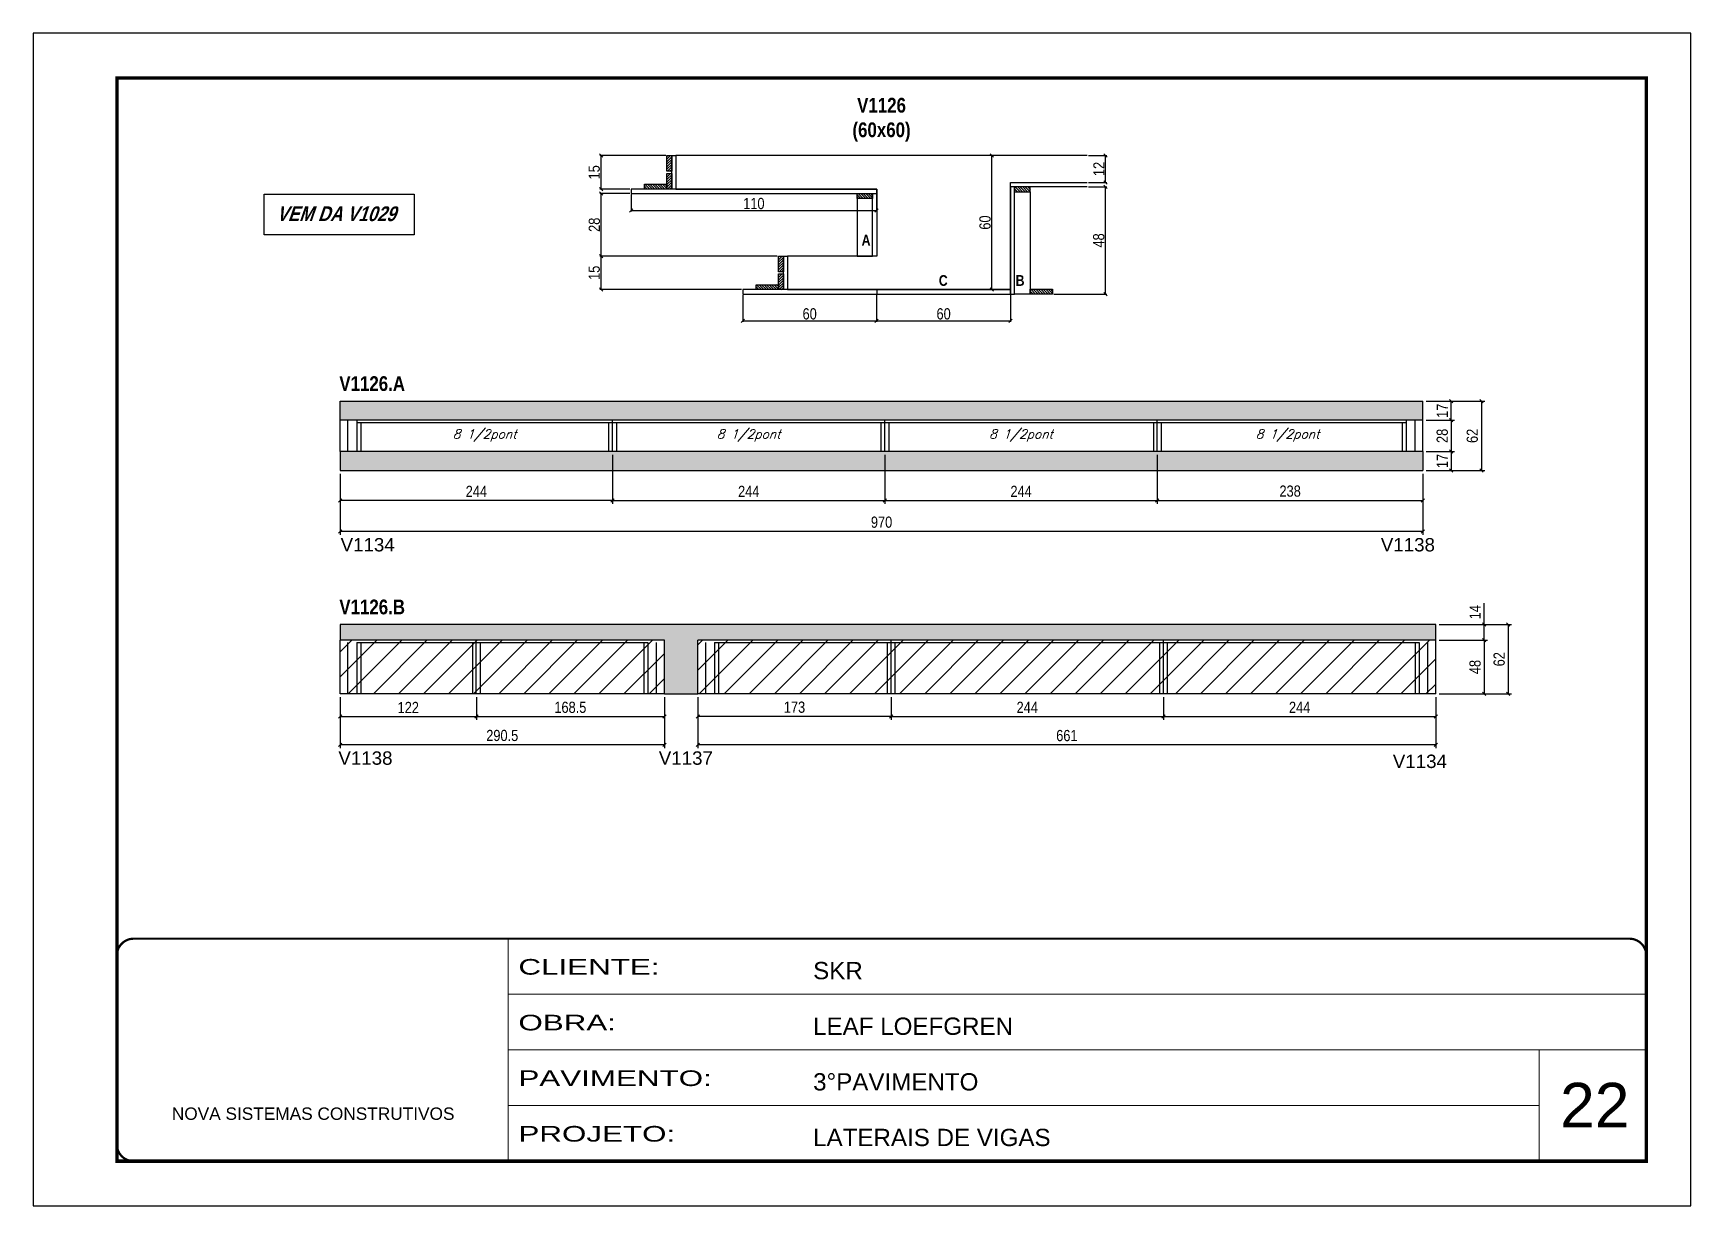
# Model space of a CAD drawing. Extents: x 3309 to 9563, y -2522 to 14608.
# Drawn here: x 4908 to 6393, y 7815 to 8865 of the extents above; entities that cross this region are included whole.
import ezdxf

# ---------------------------------------------------------------- set-up
doc = ezdxf.new("R2010")
doc.units = 0
doc.linetypes.add('CONTINUO', pattern=[0])
doc.linetypes.add('DASHED', pattern=[0.75, 0.5, -0.25])
for name, color, linetype in [('5', 5, 'Continuous'), ('COTA', 241, 'Continuous'), ('detalhes', 4, 'Continuous'), ('NOMENCLATURA', 7, 'Continuous'), ('Painéis', 200, 'Continuous'), ('SARR_2.2x10', 60, 'Continuous'), ('SARR_2.2x7', 40, 'Continuous'), ('SARR_3.5x7', 81, 'Continuous'), ('texto', 7, 'Continuous')]:
    doc.layers.add(name, color=color, linetype=linetype)
for name, color, linetype, lineweight in [('CARIMBO', 255, 'Continuous', 9), ('CONCRETO', 251, 'Continuous', 25), ('Folhas', 255, 'Continuous', 9), ('Hachura', 251, 'Continuous', 9), ('SARRAFO DE PRESSAO', 251, 'DASHED', 9)]:
    doc.layers.add(name, color=color, linetype=linetype, lineweight=lineweight)
doc.layers.add('Laje_Perimetro', color=7, linetype='Continuous', plot=False)
doc.styles.add('ARIAL', font='arial.ttf')
doc.styles.add('COTA TECNICA', font='techl___.ttf', dxfattribs={"height": 10})
doc.styles.add('COTA TECNICA 2X', font='techl___.ttf', dxfattribs={"height": 10})
doc.styles.add('Romans', font='romans.shx')
doc.styles.get("Standard").update_dxf_attribs({"font": 'arial.ttf'})
doc.styles.add('TECNICA', font='techb___.ttf', dxfattribs={"height": 10})
doc.styles.add('Tecnologia', font='')
doc.styles.get('Tecnologia').set_extended_font_data('Forgotten Futurist')
doc.dimstyles.new('PAINEL', dxfattribs={"dimtxt": 10, "dimasz": 3, "dimexe": 3, "dimexo": 3, "dimgap": 3, "dimtad": 1, "dimdec": 1, "dimzin": 12, "dimdsep": 46, "dimtxsty": 'COTA TECNICA', "dimblk1": 'OBLIQUE', "dimblk2": 'OBLIQUE', "dimsah": 1, "dimcen": 0.9, "dimclrd": 4, "dimclre": 4, "dimclrt": 240, "dimadec": 1, "dimazin": 3, "dimtfac": 1, "dimtdec": 1, "dimtmove": 0, "dimatfit": 3, "dimfxl": 1, "dimtolj": 1, "dimtzin": 12, "dimarcsym": 0})
doc.dimstyles.new('SECAO', dxfattribs={"dimscale": 0.333333, "dimtxt": 5, "dimasz": 9, "dimexe": 3, "dimexo": 3, "dimgap": 3, "dimtad": 1, "dimdec": 1, "dimlfac": 0.5, "dimzin": 12, "dimdsep": 46, "dimtxsty": 'COTA TECNICA 2X', "dimblk1": 'OBLIQUE', "dimblk2": 'OBLIQUE', "dimsah": 1, "dimcen": 0.9, "dimclrd": 4, "dimclre": 4, "dimclrt": 240, "dimadec": 1, "dimazin": 3, "dimtfac": 1, "dimtdec": 1, "dimtmove": 0, "dimatfit": 3, "dimfxl": 1, "dimtolj": 1, "dimtzin": 12, "dimarcsym": 0})
pattern_1 = [(50, (-1743.873, -4740.583), (5.4655401, -0.4781726), [0.5715, -6.2865]), (355, (-1743.873, -4740.583), (-1.0573026, 5.7317054), [0.4572, -5.0292175]), (100.451445, (-1743.4174, -4740.623), (4.4082374, 5.2535326), [0.4857003, -5.3427073]), (46.1842, (-1743.873, -4739.059), (8.1323712, -1.2612698), [0.85725, -9.42975]), (96.63556, (-1743.195, -4739.164), (7.122124, 7.4227837), [0.7285507, -8.0140682]), (351.18415, (-1743.873, -4739.059), (7.122124, 7.4227837), [0.685799, -7.543792]), (21, (-1743.111, -4739.44), (4.5484317, -3.067956), [0.5715, -6.2865]), (326, (-1743.111, -4739.44), (1.8540609, 5.525639), [0.4572, -5.0292]), (71.451445, (-1742.732, -4739.696), (6.4024926, 2.457683), [0.4857003, -5.3426981]), (37.5, (-1743.8729, -4740.5832), (0.0926581, 2.53665117), [0, -4.96824, 0, -5.1054, 0, -5.04825]), (7.5, (-1743.873, -4740.5832), (2.00458988, 3.00541724), [0, -2.91084, 0, -4.85394, 0, -1.92405]), (327.5, (-1745.5721, -4740.5832), (4.06771786, -0.17186232), [0, -1.905, 0, -5.9436, 0, -7.8867]), (317.5, (-1746.334, -4740.5832), (4.44387544, 0.7627947), [0, -2.4765, 0, -3.94716, 0, -5.6007])]

msp = doc.modelspace()

# ---------------------------------------------------------------- texts
at = {"layer": '5', "linetype": 'Continuous'}
for s, rotation, p in [('V1134', 0.00004, (5183.32, 8400.92, 0)), ('V1138', 0.00004, (6115.17, 8400.92, 0)), ('V1138', 359.99996, (5181.31, 8209.92, 0)), ('V1137', 359.99996, (5468.34, 8209.92, 0)), ('V1134', 359.99996, (6125.9, 8207, 0))]:
    msp.add_text(s, height=12, rotation=rotation, dxfattribs=at).set_placement(p)
at = {"layer": 'CARIMBO', "style": 'ARIAL'}
msp.add_text('22', height=40, dxfattribs=at).set_placement((6275.73, 7885.13))
at = {"layer": 'detalhes', "style": 'TECNICA'}
for s, p in [('A', (5650.05, 8674.85)), ('C', (5719.17, 8638.73)), ('B', (5788.02, 8638.73))]:
    msp.add_text(s, height=9.6, dxfattribs=at).set_placement(p)
at = {"layer": 'NOMENCLATURA', "style": 'TECNICA'}
for s, p in [('V1126.A', (5182.15, 8544.61, 0)), ('V1126.B', (5182.15, 8344.61, 0))]:
    msp.add_text(s, height=13.2, dxfattribs=at).set_placement(p)
at = {"layer": 'NOMENCLATURA', "insert": (5667.87, 8807.07), "char_height": 13.2, "attachment_point": 2, "style": 'TECNICA'}
msp.add_mtext_dynamic_manual_height_columns('V1126\\P(60x60)', width=300.2766, gutter_width=1, heights=[0], dxfattribs=at)
at = {"layer": 'NOMENCLATURA', "insert": (5179.15, 8709.87), "char_height": 13.2, "width": 300.2766, "attachment_point": 2, "style": 'TECNICA'}
msp.add_mtext('{\\Q19;VEM DA V1029}', dxfattribs=at)
at = {"layer": 'texto', "color": 2, "char_height": 8, "attachment_point": 5, "style": 'Romans'}
for insert in [(5312.37, 8504.76, 0), (5548.87, 8504.76, 0), (5792.87, 8504.76, 0), (6031.62, 8504.76, 0)]:
    msp.add_mtext('{\\Q19;\\C256;8 1/2pont}', dxfattribs=dict(at, insert=insert))

# ---------------------------------------------------------------- blocks, each defined once
blk = doc.blocks.new('9999999999')
at = {"color": 30, "linetype": 'CONTINUO'}
for p, q in [((98564.6, 34230.2), (98564.6, 34429.4)), ((98564.6, 34379.6), (99584, 34379.6)), ((98564.6, 34329.8), (99488, 34329.8)), ((99584, 34329.8), (99488, 34329.8)), ((99488, 34329.8), (99488, 34230.2)), ((98564.6, 34280), (99488, 34280))]:
    blk.add_line(p, q, dxfattribs=at)
at = {"color": 30, "linetype": 'CONTINUO', "const_width": 2}
blk.add_lwpolyline([(99584, 34230.2), (99584, 34414.4, 0.414214), (99569, 34429.4), (98229, 34429.4, 0.414214), (98214, 34414.4), (98214, 34245.2, 0.414214), (98229, 34230.2), (99584, 34230.2)], format="xyb", dxfattribs=at)
at = {"layer": 'Folhas'}
blk.add_lwpolyline([(98139, 34190.2), (99624, 34190.2), (99624, 35240.2), (98139, 35240.2)], close=True, dxfattribs=at)
at = {"layer": 'Folhas', "color": 30, "const_width": 3}
blk.add_lwpolyline([(98214, 34230.2), (99584, 34230.2), (99584, 35200.2), (98214, 35200.2)], close=True, dxfattribs=at)
at = {"color": 7, "linetype": 'Continuous', "ltscale": 5, "style": 'ARIAL'}
for s, height, p in [('SKR', 15.48, (98837.7, 34393.1)), ('LEAF LOEFGREN', 15.483, (98837.7, 34343.3)), ('3°PAVIMENTO', 15.483, (98837.7, 34293.5)), ('NOVA SISTEMAS CONSTRUTIVOS', 11.059, (98263.2, 34267.2)), ('LATERAIS DE VIGAS', 15.483, (98837.7, 34243.7))]:
    blk.add_text(s, height=height, dxfattribs=at).set_placement(p)
at = {"layer": 'Folhas', "color": 7, "style": 'Tecnologia', "width": 1.5}
for s, p in [('CLIENTE:', (98573.7, 34397.2)), ('OBRA:', (98573.7, 34347.3)), ('PAVIMENTO:', (98573.7, 34297.5)), ('PROJETO:', (98573.7, 34247.7))]:
    blk.add_text(s, height=14, dxfattribs=at).set_placement(p)
blk = doc.blocks.new('_Oblique')
at = {"color": 0, "linetype": 'ByBlock', "lineweight": -2}
blk.add_line((-0.5, -0.5), (0.5, 0.5), dxfattribs=at)
blk = doc.blocks.new('*D723')
at = {"layer": 'COTA', "color": 4, "lineweight": -2, "transparency": 16777216}
for p, q in [((5782.5, 8755.4), (5765.7, 8755.4)), ((5766.7, 8635.4), (5766.7, 8755.4)), ((5782.5, 8635.4), (5765.7, 8635.4))]:
    blk.add_line(p, q, dxfattribs=at)
at = {"layer": 'Defpoints', "color": 0, "transparency": 16777216}
for p in [(5766.7, 8755.4), (5783.5, 8755.4), (5783.5, 8635.4)]:
    blk.add_point(p, dxfattribs=at)
at = {"layer": 'COTA', "color": 4, "lineweight": -2, "transparency": 16777216, "xscale": 3, "yscale": 3, "zscale": 3}
for p, rotation in [((5766.7, 8755.4), 90), ((5766.7, 8635.4), 270)]:
    blk.add_blockref('_Oblique', p, dxfattribs=dict(at, rotation=rotation))
at = {"layer": 'COTA', "color": 240, "transparency": 16777216, "insert": (5760.6, 8695.4), "char_height": 10, "attachment_point": 5, "rotation": 90, "style": 'COTA TECNICA 2X'}
blk.add_mtext('\\A1;60', dxfattribs=at)
blk = doc.blocks.new('*D724')
at = {"layer": 'COTA', "color": 4, "lineweight": -2, "transparency": 16777216}
for p, q in [((5543.5, 8630.4), (5543.5, 8606.4)), ((5663.5, 8630.4), (5663.5, 8606.4)), ((5543.5, 8607.4), (5663.5, 8607.4))]:
    blk.add_line(p, q, dxfattribs=at)
at = {"layer": 'Defpoints', "color": 0, "transparency": 16777216}
for p in [(5543.5, 8631.4), (5663.5, 8631.4), (5663.5, 8607.4)]:
    blk.add_point(p, dxfattribs=at)
at = {"layer": 'COTA', "color": 4, "lineweight": -2, "transparency": 16777216, "xscale": 3, "yscale": 3, "zscale": 3, "rotation": 180}
blk.add_blockref('_Oblique', (5543.5, 8607.4), dxfattribs=at)
at = {"layer": 'COTA', "color": 4, "lineweight": -2, "transparency": 16777216, "xscale": 3, "yscale": 3, "zscale": 3}
blk.add_blockref('_Oblique', (5663.5, 8607.4), dxfattribs=at)
at = {"layer": 'COTA', "color": 240, "transparency": 16777216, "insert": (5603.5, 8613.6), "char_height": 10, "attachment_point": 5, "style": 'COTA TECNICA 2X'}
blk.add_mtext('\\A1;60', dxfattribs=at)
blk = doc.blocks.new('*D725')
at = {"layer": 'COTA', "color": 4, "lineweight": -2, "transparency": 16777216}
for p, q in [((5663.5, 8630.4), (5663.5, 8606.4)), ((5783.5, 8630.4), (5783.5, 8606.4)), ((5663.5, 8607.4), (5783.5, 8607.4))]:
    blk.add_line(p, q, dxfattribs=at)
at = {"layer": 'Defpoints', "color": 0, "transparency": 16777216}
for p in [(5663.5, 8631.4), (5783.5, 8631.4), (5783.5, 8607.4)]:
    blk.add_point(p, dxfattribs=at)
at = {"layer": 'COTA', "color": 4, "lineweight": -2, "transparency": 16777216, "xscale": 3, "yscale": 3, "zscale": 3, "rotation": 180}
blk.add_blockref('_Oblique', (5663.5, 8607.4), dxfattribs=at)
at = {"layer": 'COTA', "color": 4, "lineweight": -2, "transparency": 16777216, "xscale": 3, "yscale": 3, "zscale": 3}
blk.add_blockref('_Oblique', (5783.5, 8607.4), dxfattribs=at)
at = {"layer": 'COTA', "color": 240, "transparency": 16777216, "insert": (5723.5, 8613.6), "char_height": 10, "attachment_point": 5, "style": 'COTA TECNICA 2X'}
blk.add_mtext('\\A1;60', dxfattribs=at)
blk = doc.blocks.new('*D726')
at = {"layer": 'COTA', "color": 4, "lineweight": -2, "transparency": 16777216}
for p, q in [((5574.5, 8665.4), (5415.6, 8665.4)), ((5416.6, 8635.4), (5416.6, 8665.4)), ((5542.5, 8635.4), (5415.6, 8635.4))]:
    blk.add_line(p, q, dxfattribs=at)
at = {"layer": 'Defpoints', "color": 0, "transparency": 16777216}
for p in [(5416.6, 8665.4), (5575.5, 8665.4), (5543.5, 8635.4)]:
    blk.add_point(p, dxfattribs=at)
at = {"layer": 'COTA', "color": 4, "lineweight": -2, "transparency": 16777216, "xscale": 3, "yscale": 3, "zscale": 3}
for p, rotation in [((5416.6, 8665.4), 90), ((5416.6, 8635.4), 270)]:
    blk.add_blockref('_Oblique', p, dxfattribs=dict(at, rotation=rotation))
at = {"layer": 'COTA', "color": 240, "transparency": 16777216, "insert": (5410.5, 8650.4), "char_height": 10, "attachment_point": 5, "rotation": 90, "style": 'COTA TECNICA 2X'}
blk.add_mtext('\\A1;15', dxfattribs=at)
blk = doc.blocks.new('*D727')
at = {"layer": 'COTA', "color": 4, "lineweight": -2, "transparency": 16777216}
for p, q in [((5442.5, 8721.4), (5415.6, 8721.4)), ((5416.6, 8665.4), (5416.6, 8721.4)), ((5574.5, 8665.4), (5415.6, 8665.4))]:
    blk.add_line(p, q, dxfattribs=at)
at = {"layer": 'Defpoints', "color": 0, "transparency": 16777216}
for p in [(5416.6, 8721.4), (5443.5, 8721.4), (5575.5, 8665.4)]:
    blk.add_point(p, dxfattribs=at)
at = {"layer": 'COTA', "color": 4, "lineweight": -2, "transparency": 16777216, "xscale": 3, "yscale": 3, "zscale": 3}
for p, rotation in [((5416.6, 8721.4), 90), ((5416.6, 8665.4), 270)]:
    blk.add_blockref('_Oblique', p, dxfattribs=dict(at, rotation=rotation))
at = {"layer": 'COTA', "color": 240, "transparency": 16777216, "insert": (5410.6, 8693.4), "char_height": 10, "attachment_point": 5, "rotation": 90, "style": 'COTA TECNICA 2X'}
blk.add_mtext('\\A1;28', dxfattribs=at)
blk = doc.blocks.new('*D728')
at = {"layer": 'COTA', "color": 4, "lineweight": -2, "transparency": 16777216}
for p, q in [((5474.5, 8755.4), (5415.6, 8755.4)), ((5416.6, 8725.4), (5416.6, 8755.4)), ((5442.5, 8725.4), (5415.6, 8725.4))]:
    blk.add_line(p, q, dxfattribs=at)
at = {"layer": 'Defpoints', "color": 0, "transparency": 16777216}
for p in [(5416.6, 8755.4), (5475.5, 8755.4), (5443.5, 8725.4)]:
    blk.add_point(p, dxfattribs=at)
at = {"layer": 'COTA', "color": 4, "lineweight": -2, "transparency": 16777216, "xscale": 3, "yscale": 3, "zscale": 3}
for p, rotation in [((5416.6, 8755.4), 90), ((5416.6, 8725.4), 270)]:
    blk.add_blockref('_Oblique', p, dxfattribs=dict(at, rotation=rotation))
at = {"layer": 'COTA', "color": 240, "transparency": 16777216, "insert": (5410.5, 8740.4), "char_height": 10, "attachment_point": 5, "rotation": 90, "style": 'COTA TECNICA 2X'}
blk.add_mtext('\\A1;15', dxfattribs=at)
blk = doc.blocks.new('*D729')
at = {"layer": 'COTA', "color": 4, "lineweight": -2, "transparency": 16777216}
for p, q in [((5853.2, 8727.4), (5869.6, 8727.4)), ((5868.6, 8631.4), (5868.6, 8727.4)), ((5822.1, 8631.4), (5869.6, 8631.4))]:
    blk.add_line(p, q, dxfattribs=at)
at = {"layer": 'Defpoints', "color": 0, "transparency": 16777216}
for p in [(5852.2, 8727.4), (5868.6, 8727.4), (5821.1, 8631.4)]:
    blk.add_point(p, dxfattribs=at)
at = {"layer": 'COTA', "color": 4, "lineweight": -2, "transparency": 16777216, "xscale": 3, "yscale": 3, "zscale": 3}
for p, rotation in [((5868.6, 8727.4), 90), ((5868.6, 8631.4), 270)]:
    blk.add_blockref('_Oblique', p, dxfattribs=dict(at, rotation=rotation))
at = {"layer": 'COTA', "color": 240, "transparency": 16777216, "insert": (5862.5, 8679.4), "char_height": 10, "attachment_point": 5, "rotation": 90, "style": 'COTA TECNICA 2X'}
blk.add_mtext('\\A1;48', dxfattribs=at)
blk = doc.blocks.new('*D730')
at = {"layer": 'COTA', "color": 4, "lineweight": -2, "transparency": 16777216}
for p, q in [((5853.2, 8755.4), (5869.6, 8755.4)), ((5868.6, 8731.4), (5868.6, 8755.4)), ((5853.2, 8731.4), (5869.6, 8731.4))]:
    blk.add_line(p, q, dxfattribs=at)
at = {"layer": 'Defpoints', "color": 0, "transparency": 16777216}
for p in [(5852.2, 8755.4), (5868.6, 8755.4), (5852.2, 8731.4)]:
    blk.add_point(p, dxfattribs=at)
at = {"layer": 'COTA', "color": 4, "lineweight": -2, "transparency": 16777216, "xscale": 3, "yscale": 3, "zscale": 3}
for p, rotation in [((5868.6, 8755.4), 90), ((5868.6, 8731.4), 270)]:
    blk.add_blockref('_Oblique', p, dxfattribs=dict(at, rotation=rotation))
at = {"layer": 'COTA', "color": 240, "transparency": 16777216, "insert": (5862.6, 8743.4), "char_height": 10, "attachment_point": 5, "rotation": 90, "style": 'COTA TECNICA 2X'}
blk.add_mtext('\\A1;12', dxfattribs=at)
blk = doc.blocks.new('*D731')
at = {"layer": 'COTA', "color": 4, "lineweight": -2, "transparency": 16777216}
for p, q in [((5443.5, 8720.4), (5443.5, 8705.3)), ((5663.5, 8720.4), (5663.5, 8705.3)), ((5443.5, 8706.3), (5663.5, 8706.3))]:
    blk.add_line(p, q, dxfattribs=at)
at = {"layer": 'Defpoints', "color": 0, "transparency": 16777216}
for p in [(5443.5, 8721.4), (5663.5, 8721.4), (5663.5, 8706.3)]:
    blk.add_point(p, dxfattribs=at)
at = {"layer": 'COTA', "color": 4, "lineweight": -2, "transparency": 16777216, "xscale": 3, "yscale": 3, "zscale": 3, "rotation": 180}
blk.add_blockref('_Oblique', (5443.5, 8706.3), dxfattribs=at)
at = {"layer": 'COTA', "color": 4, "lineweight": -2, "transparency": 16777216, "xscale": 3, "yscale": 3, "zscale": 3}
blk.add_blockref('_Oblique', (5663.5, 8706.3), dxfattribs=at)
at = {"layer": 'COTA', "color": 240, "transparency": 16777216, "insert": (5553.5, 8712.4), "char_height": 10, "attachment_point": 5, "style": 'COTA TECNICA 2X'}
blk.add_mtext('\\A1;110', dxfattribs=at)
blk = doc.blocks.new('*D732')
at = {"layer": 'COTA', "color": 4, "linetype": 'ByBlock', "lineweight": -2, "transparency": 16777216}
for p, q in [((5426.9, 8487.4), (5426.9, 8443.6)), ((5182.9, 8470.4), (5182.9, 8443.6)), ((5426.9, 8446.6), (5182.9, 8446.6))]:
    blk.add_line(p, q, dxfattribs=at)
at = {"layer": 'Defpoints', "color": 0, "linetype": 'ByBlock', "transparency": 16777216}
for p in [(5426.9, 8490.4), (5182.9, 8473.4), (5182.9, 8446.6)]:
    blk.add_point(p, dxfattribs=at)
at = {"layer": 'COTA', "color": 4, "linetype": 'ByBlock', "lineweight": -2, "transparency": 16777216, "xscale": 3, "yscale": 3, "zscale": 3, "rotation": 180}
blk.add_blockref('_Oblique', (5182.9, 8446.6), dxfattribs=at)
at = {"layer": 'COTA', "color": 4, "linetype": 'ByBlock', "lineweight": -2, "transparency": 16777216, "xscale": 3, "yscale": 3, "zscale": 3}
blk.add_blockref('_Oblique', (5426.9, 8446.6), dxfattribs=at)
at = {"layer": 'COTA', "color": 240, "linetype": 'ByBlock', "transparency": 16777216, "insert": (5304.9, 8454.7), "char_height": 10, "attachment_point": 5, "style": 'COTA TECNICA'}
blk.add_mtext('\\A1;244', dxfattribs=at)
blk = doc.blocks.new('*D735')
at = {"layer": 'COTA', "color": 4, "linetype": 'ByBlock', "lineweight": -2, "transparency": 16777216}
for p, q in [((5182.9, 8470.4), (5182.9, 8415.9)), ((6152.9, 8470.4), (6152.9, 8415.9)), ((6152.9, 8418.9), (5182.9, 8418.9))]:
    blk.add_line(p, q, dxfattribs=at)
at = {"layer": 'Defpoints', "color": 0, "linetype": 'ByBlock', "transparency": 16777216}
for p in [(5182.9, 8473.4), (6152.9, 8473.4), (5182.9, 8418.9)]:
    blk.add_point(p, dxfattribs=at)
at = {"layer": 'COTA', "color": 4, "linetype": 'ByBlock', "lineweight": -2, "transparency": 16777216, "xscale": 3, "yscale": 3, "zscale": 3, "rotation": 180}
blk.add_blockref('_Oblique', (5182.9, 8418.9), dxfattribs=at)
at = {"layer": 'COTA', "color": 4, "linetype": 'ByBlock', "lineweight": -2, "transparency": 16777216, "xscale": 3, "yscale": 3, "zscale": 3}
blk.add_blockref('_Oblique', (6152.9, 8418.9), dxfattribs=at)
at = {"layer": 'COTA', "color": 240, "linetype": 'ByBlock', "transparency": 16777216, "insert": (5667.9, 8427.1), "char_height": 10, "attachment_point": 5, "style": 'COTA TECNICA'}
blk.add_mtext('\\A1;970', dxfattribs=at)
blk = doc.blocks.new('*D733')
at = {"layer": 'COTA', "color": 4, "lineweight": -2, "transparency": 16777216}
for p, q in [((5426.9, 8487.4), (5426.9, 8443.6)), ((5670.9, 8487.4), (5670.9, 8443.6)), ((5426.9, 8446.6), (5670.9, 8446.6))]:
    blk.add_line(p, q, dxfattribs=at)
at = {"layer": 'Defpoints', "color": 0, "transparency": 16777216}
for p in [(5426.9, 8490.4, 0), (5670.9, 8490.4, 0), (5670.9, 8446.6)]:
    blk.add_point(p, dxfattribs=at)
at = {"layer": 'COTA', "color": 4, "lineweight": -2, "transparency": 16777216, "xscale": 3, "yscale": 3, "zscale": 3, "rotation": 180}
blk.add_blockref('_Oblique', (5426.9, 8446.6), dxfattribs=at)
at = {"layer": 'COTA', "color": 4, "lineweight": -2, "transparency": 16777216, "xscale": 3, "yscale": 3, "zscale": 3}
blk.add_blockref('_Oblique', (5670.9, 8446.6), dxfattribs=at)
at = {"layer": 'COTA', "color": 240, "transparency": 16777216, "insert": (5548.9, 8454.7), "char_height": 10, "attachment_point": 5, "style": 'COTA TECNICA'}
blk.add_mtext('\\A1;244', dxfattribs=at)
blk = doc.blocks.new('*D734')
at = {"layer": 'COTA', "color": 4, "lineweight": -2, "transparency": 16777216}
for p, q in [((6155.9, 8535.4), (6208.2, 8535.4)), ((6205.2, 8535.4), (6205.2, 8473.4)), ((6155.9, 8473.4), (6208.2, 8473.4))]:
    blk.add_line(p, q, dxfattribs=at)
at = {"layer": 'Defpoints', "color": 0, "transparency": 16777216}
for p in [(6152.9, 8535.4, 0), (6152.9, 8473.4, 0), (6205.2, 8473.4)]:
    blk.add_point(p, dxfattribs=at)
at = {"layer": 'COTA', "color": 4, "lineweight": -2, "transparency": 16777216, "xscale": 3, "yscale": 3, "zscale": 3}
for p, rotation in [((6205.2, 8535.4), 90), ((6205.2, 8473.4), 270)]:
    blk.add_blockref('_Oblique', p, dxfattribs=dict(at, rotation=rotation))
at = {"layer": 'COTA', "color": 240, "transparency": 16777216, "insert": (6197.1, 8504.4), "char_height": 10, "attachment_point": 5, "rotation": 90, "style": 'COTA TECNICA'}
blk.add_mtext('\\A1;62', dxfattribs=at)
blk = doc.blocks.new('*D736')
at = {"layer": 'COTA', "color": 4, "lineweight": -2, "transparency": 16777216}
for p, q in [((5670.9, 8487.4), (5670.9, 8443.6)), ((5914.9, 8487.4), (5914.9, 8443.6)), ((5670.9, 8446.6), (5914.9, 8446.6))]:
    blk.add_line(p, q, dxfattribs=at)
at = {"layer": 'Defpoints', "color": 0, "transparency": 16777216}
for p in [(5670.9, 8490.4, 0), (5914.9, 8490.4, 0), (5914.9, 8446.6)]:
    blk.add_point(p, dxfattribs=at)
at = {"layer": 'COTA', "color": 4, "lineweight": -2, "transparency": 16777216, "xscale": 3, "yscale": 3, "zscale": 3, "rotation": 180}
blk.add_blockref('_Oblique', (5670.9, 8446.6), dxfattribs=at)
at = {"layer": 'COTA', "color": 4, "lineweight": -2, "transparency": 16777216, "xscale": 3, "yscale": 3, "zscale": 3}
blk.add_blockref('_Oblique', (5914.9, 8446.6), dxfattribs=at)
at = {"layer": 'COTA', "color": 240, "transparency": 16777216, "insert": (5792.9, 8454.7), "char_height": 10, "attachment_point": 5, "style": 'COTA TECNICA'}
blk.add_mtext('\\A1;244', dxfattribs=at)
blk = doc.blocks.new('*D737')
at = {"layer": 'COTA', "color": 4, "lineweight": -2, "transparency": 16777216}
for p, q in [((6155.9, 8518.4), (6181.2, 8518.4)), ((6178.2, 8518.4), (6178.2, 8490.4)), ((6155.9, 8490.4), (6181.2, 8490.4))]:
    blk.add_line(p, q, dxfattribs=at)
at = {"layer": 'Defpoints', "color": 0, "transparency": 16777216}
for p in [(6152.9, 8518.4, 0), (6152.9, 8490.4, 0), (6178.2, 8490.4)]:
    blk.add_point(p, dxfattribs=at)
at = {"layer": 'COTA', "color": 4, "lineweight": -2, "transparency": 16777216, "xscale": 3, "yscale": 3, "zscale": 3}
for p, rotation in [((6178.2, 8518.4), 90), ((6178.2, 8490.4), 270)]:
    blk.add_blockref('_Oblique', p, dxfattribs=dict(at, rotation=rotation))
at = {"layer": 'COTA', "color": 240, "transparency": 16777216, "insert": (6170.2, 8504.4), "char_height": 10, "attachment_point": 5, "rotation": 90, "style": 'COTA TECNICA'}
blk.add_mtext('\\A1;28', dxfattribs=at)
blk = doc.blocks.new('*D738')
at = {"layer": 'COTA', "color": 4, "lineweight": -2, "transparency": 16777216}
for p, q in [((6155.9, 8535.4), (6181.2, 8535.4)), ((6178.2, 8518.4), (6178.2, 8535.4)), ((6155.9, 8518.4), (6181.2, 8518.4))]:
    blk.add_line(p, q, dxfattribs=at)
at = {"layer": 'Defpoints', "color": 0, "transparency": 16777216}
for p in [(6152.9, 8535.4, 0), (6178.2, 8535.4), (6152.9, 8518.4, 0)]:
    blk.add_point(p, dxfattribs=at)
at = {"layer": 'COTA', "color": 4, "lineweight": -2, "transparency": 16777216, "xscale": 3, "yscale": 3, "zscale": 3}
for p, rotation in [((6178.2, 8535.4), 90), ((6178.2, 8518.4), 270)]:
    blk.add_blockref('_Oblique', p, dxfattribs=dict(at, rotation=rotation))
at = {"layer": 'COTA', "color": 240, "transparency": 16777216, "insert": (6170.2, 8526.9), "char_height": 10, "attachment_point": 5, "rotation": 90, "style": 'COTA TECNICA'}
blk.add_mtext('\\A1;17', dxfattribs=at)
blk = doc.blocks.new('*D739')
at = {"layer": 'COTA', "color": 4, "lineweight": -2, "transparency": 16777216}
for p, q in [((5914.9, 8487.4), (5914.9, 8443.6)), ((6152.9, 8470.4), (6152.9, 8443.6)), ((5914.9, 8446.6), (6152.9, 8446.6))]:
    blk.add_line(p, q, dxfattribs=at)
at = {"layer": 'Defpoints', "color": 0, "transparency": 16777216}
for p in [(5914.9, 8490.4, 0), (6152.9, 8473.4, 0), (6152.9, 8446.6)]:
    blk.add_point(p, dxfattribs=at)
at = {"layer": 'COTA', "color": 4, "lineweight": -2, "transparency": 16777216, "xscale": 3, "yscale": 3, "zscale": 3, "rotation": 180}
blk.add_blockref('_Oblique', (5914.9, 8446.6), dxfattribs=at)
at = {"layer": 'COTA', "color": 4, "lineweight": -2, "transparency": 16777216, "xscale": 3, "yscale": 3, "zscale": 3}
blk.add_blockref('_Oblique', (6152.9, 8446.6), dxfattribs=at)
at = {"layer": 'COTA', "color": 240, "transparency": 16777216, "insert": (6033.9, 8454.9), "char_height": 10, "attachment_point": 5, "style": 'COTA TECNICA'}
blk.add_mtext('\\A1;238', dxfattribs=at)
blk = doc.blocks.new('*D740')
at = {"layer": 'COTA', "color": 4, "lineweight": -2, "transparency": 16777216}
for p, q in [((6155.9, 8490.4), (6181.2, 8490.4)), ((6178.2, 8490.4), (6178.2, 8473.4)), ((6155.9, 8473.4), (6181.2, 8473.4))]:
    blk.add_line(p, q, dxfattribs=at)
at = {"layer": 'Defpoints', "color": 0, "transparency": 16777216}
for p in [(6152.9, 8490.4, 0), (6152.9, 8473.4, 0), (6178.2, 8473.4)]:
    blk.add_point(p, dxfattribs=at)
at = {"layer": 'COTA', "color": 4, "lineweight": -2, "transparency": 16777216, "xscale": 3, "yscale": 3, "zscale": 3}
for p, rotation in [((6178.2, 8490.4), 90), ((6178.2, 8473.4), 270)]:
    blk.add_blockref('_Oblique', p, dxfattribs=dict(at, rotation=rotation))
at = {"layer": 'COTA', "color": 240, "transparency": 16777216, "insert": (6170.2, 8481.9), "char_height": 10, "attachment_point": 5, "rotation": 90, "style": 'COTA TECNICA'}
blk.add_mtext('\\A1;17', dxfattribs=at)
blk = doc.blocks.new('*D747')
at = {"layer": 'COTA', "color": 4, "linetype": 'ByBlock', "lineweight": -2, "transparency": 16777216}
for p, q in [((5182.9, 8270.4), (5182.9, 8224.9)), ((5473.4, 8270.4), (5473.4, 8224.9)), ((5473.4, 8227.9), (5182.9, 8227.9))]:
    blk.add_line(p, q, dxfattribs=at)
at = {"layer": 'Defpoints', "color": 0, "linetype": 'ByBlock', "transparency": 16777216}
for p in [(5182.9, 8273.4), (5473.4, 8273.4), (5182.9, 8227.9)]:
    blk.add_point(p, dxfattribs=at)
at = {"layer": 'COTA', "color": 4, "linetype": 'ByBlock', "lineweight": -2, "transparency": 16777216, "xscale": 3, "yscale": 3, "zscale": 3, "rotation": 180}
blk.add_blockref('_Oblique', (5182.9, 8227.9), dxfattribs=at)
at = {"layer": 'COTA', "color": 4, "linetype": 'ByBlock', "lineweight": -2, "transparency": 16777216, "xscale": 3, "yscale": 3, "zscale": 3}
blk.add_blockref('_Oblique', (5473.4, 8227.9), dxfattribs=at)
at = {"layer": 'COTA', "color": 240, "linetype": 'ByBlock', "transparency": 16777216, "insert": (5328.1, 8236.1), "char_height": 10, "attachment_point": 5, "style": 'COTA TECNICA'}
blk.add_mtext('\\A1;290.5', dxfattribs=at)
blk = doc.blocks.new('*D748')
at = {"layer": 'COTA', "color": 4, "lineweight": -2, "transparency": 16777216}
for p, q in [((5182.9, 8270.4), (5182.9, 8250.2)), ((5304.9, 8270.4), (5304.9, 8250.2)), ((5182.9, 8253.2), (5304.9, 8253.2))]:
    blk.add_line(p, q, dxfattribs=at)
at = {"layer": 'Defpoints', "color": 0, "transparency": 16777216}
for p in [(5182.9, 8273.4), (5304.9, 8273.4), (5304.9, 8253.2)]:
    blk.add_point(p, dxfattribs=at)
at = {"layer": 'COTA', "color": 4, "lineweight": -2, "transparency": 16777216, "xscale": 3, "yscale": 3, "zscale": 3, "rotation": 180}
blk.add_blockref('_Oblique', (5182.9, 8253.2), dxfattribs=at)
at = {"layer": 'COTA', "color": 4, "lineweight": -2, "transparency": 16777216, "xscale": 3, "yscale": 3, "zscale": 3}
blk.add_blockref('_Oblique', (5304.9, 8253.2), dxfattribs=at)
at = {"layer": 'COTA', "color": 240, "transparency": 16777216, "insert": (5243.9, 8261.2), "char_height": 10, "attachment_point": 5, "style": 'COTA TECNICA'}
blk.add_mtext('\\A1;122', dxfattribs=at)
blk = doc.blocks.new('*D749')
at = {"layer": 'COTA', "color": 4, "lineweight": -2, "transparency": 16777216}
for p, q in [((5304.9, 8270.4), (5304.9, 8250.2)), ((5473.4, 8270.4), (5473.4, 8250.2)), ((5304.9, 8253.2), (5473.4, 8253.2))]:
    blk.add_line(p, q, dxfattribs=at)
at = {"layer": 'Defpoints', "color": 0, "transparency": 16777216}
for p in [(5304.9, 8273.4), (5473.4, 8273.4), (5473.4, 8253.2)]:
    blk.add_point(p, dxfattribs=at)
at = {"layer": 'COTA', "color": 4, "lineweight": -2, "transparency": 16777216, "xscale": 3, "yscale": 3, "zscale": 3, "rotation": 180}
blk.add_blockref('_Oblique', (5304.9, 8253.2), dxfattribs=at)
at = {"layer": 'COTA', "color": 4, "lineweight": -2, "transparency": 16777216, "xscale": 3, "yscale": 3, "zscale": 3}
blk.add_blockref('_Oblique', (5473.4, 8253.2), dxfattribs=at)
at = {"layer": 'COTA', "color": 240, "transparency": 16777216, "insert": (5389.1, 8261.3), "char_height": 10, "attachment_point": 5, "style": 'COTA TECNICA'}
blk.add_mtext('\\A1;168.5', dxfattribs=at)
blk = doc.blocks.new('*D742')
at = {"layer": 'COTA', "color": 4, "linetype": 'ByBlock', "lineweight": -2, "transparency": 16777216}
for p, q in [((5503.4, 8270.4), (5503.4, 8250.2)), ((5676.4, 8270.4), (5676.4, 8250.2)), ((5676.4, 8253.2), (5503.4, 8253.2))]:
    blk.add_line(p, q, dxfattribs=at)
at = {"layer": 'Defpoints', "color": 0, "linetype": 'ByBlock', "transparency": 16777216}
for p in [(5503.4, 8273.4), (5676.4, 8273.4), (5503.4, 8253.2)]:
    blk.add_point(p, dxfattribs=at)
at = {"layer": 'COTA', "color": 4, "linetype": 'ByBlock', "lineweight": -2, "transparency": 16777216, "xscale": 3, "yscale": 3, "zscale": 3, "rotation": 180}
blk.add_blockref('_Oblique', (5503.4, 8253.2), dxfattribs=at)
at = {"layer": 'COTA', "color": 4, "linetype": 'ByBlock', "lineweight": -2, "transparency": 16777216, "xscale": 3, "yscale": 3, "zscale": 3}
blk.add_blockref('_Oblique', (5676.4, 8253.2), dxfattribs=at)
at = {"layer": 'COTA', "color": 240, "linetype": 'ByBlock', "transparency": 16777216, "insert": (5589.9, 8261.4), "char_height": 10, "attachment_point": 5, "style": 'COTA TECNICA'}
blk.add_mtext('\\A1;173', dxfattribs=at)
blk = doc.blocks.new('*D750')
at = {"layer": 'COTA', "color": 4, "linetype": 'ByBlock', "lineweight": -2, "transparency": 16777216}
for p, q in [((5503.4, 8270.4), (5503.4, 8224.9)), ((6164.4, 8270.4), (6164.4, 8224.9)), ((6164.4, 8227.9), (5503.4, 8227.9))]:
    blk.add_line(p, q, dxfattribs=at)
at = {"layer": 'Defpoints', "color": 0, "linetype": 'ByBlock', "transparency": 16777216}
for p in [(5503.4, 8273.4), (6164.4, 8273.4), (5503.4, 8227.9)]:
    blk.add_point(p, dxfattribs=at)
at = {"layer": 'COTA', "color": 4, "linetype": 'ByBlock', "lineweight": -2, "transparency": 16777216, "xscale": 3, "yscale": 3, "zscale": 3, "rotation": 180}
blk.add_blockref('_Oblique', (5503.4, 8227.9), dxfattribs=at)
at = {"layer": 'COTA', "color": 4, "linetype": 'ByBlock', "lineweight": -2, "transparency": 16777216, "xscale": 3, "yscale": 3, "zscale": 3}
blk.add_blockref('_Oblique', (6164.4, 8227.9), dxfattribs=at)
at = {"layer": 'COTA', "color": 240, "linetype": 'ByBlock', "transparency": 16777216, "insert": (5833.9, 8236), "char_height": 10, "attachment_point": 5, "style": 'COTA TECNICA'}
blk.add_mtext('\\A1;661', dxfattribs=at)
blk = doc.blocks.new('*D741')
at = {"layer": 'COTA', "color": 4, "lineweight": -2, "transparency": 16777216}
for p, q in [((5676.4, 8270.4), (5676.4, 8250.2)), ((5920.4, 8270.4), (5920.4, 8250.2)), ((5676.4, 8253.2), (5920.4, 8253.2))]:
    blk.add_line(p, q, dxfattribs=at)
at = {"layer": 'Defpoints', "color": 0, "transparency": 16777216}
for p in [(5676.4, 8273.4, 0), (5920.4, 8273.4, 0), (5920.4, 8253.2)]:
    blk.add_point(p, dxfattribs=at)
at = {"layer": 'COTA', "color": 4, "lineweight": -2, "transparency": 16777216, "xscale": 3, "yscale": 3, "zscale": 3, "rotation": 180}
blk.add_blockref('_Oblique', (5676.4, 8253.2), dxfattribs=at)
at = {"layer": 'COTA', "color": 4, "lineweight": -2, "transparency": 16777216, "xscale": 3, "yscale": 3, "zscale": 3}
blk.add_blockref('_Oblique', (5920.4, 8253.2), dxfattribs=at)
at = {"layer": 'COTA', "color": 240, "transparency": 16777216, "insert": (5798.4, 8261.3), "char_height": 10, "attachment_point": 5, "style": 'COTA TECNICA'}
blk.add_mtext('\\A1;244', dxfattribs=at)
blk = doc.blocks.new('*D746')
at = {"layer": 'COTA', "color": 4, "lineweight": -2, "transparency": 16777216}
for p, q in [((5920.4, 8270.4), (5920.4, 8250.2)), ((6164.4, 8270.4), (6164.4, 8250.2)), ((5920.4, 8253.2), (6164.4, 8253.2))]:
    blk.add_line(p, q, dxfattribs=at)
at = {"layer": 'Defpoints', "color": 0, "transparency": 16777216}
for p in [(5920.4, 8273.4, 0), (6164.4, 8273.4, 0), (6164.4, 8253.2)]:
    blk.add_point(p, dxfattribs=at)
at = {"layer": 'COTA', "color": 4, "lineweight": -2, "transparency": 16777216, "xscale": 3, "yscale": 3, "zscale": 3, "rotation": 180}
blk.add_blockref('_Oblique', (5920.4, 8253.2), dxfattribs=at)
at = {"layer": 'COTA', "color": 4, "lineweight": -2, "transparency": 16777216, "xscale": 3, "yscale": 3, "zscale": 3}
blk.add_blockref('_Oblique', (6164.4, 8253.2), dxfattribs=at)
at = {"layer": 'COTA', "color": 240, "transparency": 16777216, "insert": (6042.4, 8261.3), "char_height": 10, "attachment_point": 5, "style": 'COTA TECNICA'}
blk.add_mtext('\\A1;244', dxfattribs=at)
blk = doc.blocks.new('*D743')
at = {"layer": 'COTA', "color": 4, "lineweight": -2, "transparency": 16777216}
for p, q in [((6167.4, 8321.4), (6210.6, 8321.4)), ((6207.6, 8321.4), (6207.6, 8273.4)), ((6167.4, 8273.4), (6210.6, 8273.4))]:
    blk.add_line(p, q, dxfattribs=at)
at = {"layer": 'Defpoints', "color": 0, "transparency": 16777216}
for p in [(6164.4, 8321.4, 0), (6164.4, 8273.4, 0), (6207.6, 8273.4)]:
    blk.add_point(p, dxfattribs=at)
at = {"layer": 'COTA', "color": 4, "lineweight": -2, "transparency": 16777216, "xscale": 3, "yscale": 3, "zscale": 3}
for p, rotation in [((6207.6, 8321.4), 90), ((6207.6, 8273.4), 270)]:
    blk.add_blockref('_Oblique', p, dxfattribs=dict(at, rotation=rotation))
at = {"layer": 'COTA', "color": 240, "transparency": 16777216, "insert": (6199.6, 8297.4), "char_height": 10, "attachment_point": 5, "rotation": 90, "style": 'COTA TECNICA'}
blk.add_mtext('\\A1;48', dxfattribs=at)
blk = doc.blocks.new('*D744')
at = {"layer": 'COTA', "color": 4, "lineweight": -2, "transparency": 16777216}
for p, q in [((6207.6, 8335.4), (6207.6, 8354.5)), ((6167.4, 8335.4), (6210.6, 8335.4)), ((6207.6, 8321.4), (6207.6, 8335.4)), ((6167.4, 8321.4), (6210.6, 8321.4))]:
    blk.add_line(p, q, dxfattribs=at)
at = {"layer": 'Defpoints', "color": 0, "transparency": 16777216}
for p in [(6164.4, 8335.4, 0), (6207.6, 8335.4), (6164.4, 8321.4, 0)]:
    blk.add_point(p, dxfattribs=at)
at = {"layer": 'COTA', "color": 4, "lineweight": -2, "transparency": 16777216, "xscale": 3, "yscale": 3, "zscale": 3}
for p, rotation in [((6207.6, 8335.4), 90), ((6207.6, 8321.4), 270)]:
    blk.add_blockref('_Oblique', p, dxfattribs=dict(at, rotation=rotation))
at = {"layer": 'COTA', "color": 240, "transparency": 16777216, "insert": (6199.6, 8346.5), "char_height": 10, "attachment_point": 5, "rotation": 90, "style": 'COTA TECNICA'}
blk.add_mtext('\\A1;14', dxfattribs=at)
blk = doc.blocks.new('*D745')
at = {"layer": 'COTA', "color": 4, "lineweight": -2, "transparency": 16777216}
for p, q in [((6167.4, 8335.4), (6232.3, 8335.4)), ((6229.3, 8335.4), (6229.3, 8273.4)), ((6167.4, 8273.4), (6232.3, 8273.4))]:
    blk.add_line(p, q, dxfattribs=at)
at = {"layer": 'Defpoints', "color": 0, "transparency": 16777216}
for p in [(6164.4, 8335.4, 0), (6164.4, 8273.4, 0), (6229.3, 8273.4)]:
    blk.add_point(p, dxfattribs=at)
at = {"layer": 'COTA', "color": 4, "lineweight": -2, "transparency": 16777216, "xscale": 3, "yscale": 3, "zscale": 3}
for p, rotation in [((6229.3, 8335.4), 90), ((6229.3, 8273.4), 270)]:
    blk.add_blockref('_Oblique', p, dxfattribs=dict(at, rotation=rotation))
at = {"layer": 'COTA', "color": 240, "transparency": 16777216, "insert": (6221.2, 8304.4), "char_height": 10, "attachment_point": 5, "rotation": 90, "style": 'COTA TECNICA'}
blk.add_mtext('\\A1;62', dxfattribs=at)

# ---------------------------------------------------------------- dimensions: what is measured, and where the dimension line sits
at = {"layer": 'COTA'}
for base, p1, p2, dimstyle, picture, middle in [((5416.65, 8755.38), (5443.52, 8725.38), (5475.52, 8755.38), 'SECAO', '*D728', (5410.54, 8740.38)), ((5766.66, 8755.38), (5783.52, 8635.38), (5783.52, 8755.38), 'SECAO', '*D723', (5760.56, 8695.38)), ((5868.62, 8755.38), (5852.22, 8731.38), (5852.22, 8755.38), 'SECAO', '*D730', (5862.56, 8743.38)), ((5416.65, 8721.38), (5575.52, 8665.38), (5443.52, 8721.38), 'SECAO', '*D727', (5410.55, 8693.38)), ((5868.62, 8727.38), (5821.12, 8631.38), (5852.22, 8727.38), 'SECAO', '*D729', (5862.52, 8679.38)), ((5416.65, 8665.38), (5543.52, 8635.38), (5575.52, 8665.38), 'SECAO', '*D726', (5410.54, 8650.38)), ((6205.22, 8473.42), (6152.87, 8535.42, 0), (6152.87, 8473.42, 0), 'PAINEL', '*D734', (6197.12, 8504.42)), ((6178.25, 8535.42), (6152.87, 8518.42, 0), (6152.87, 8535.42, 0), 'PAINEL', '*D738', (6170.17, 8526.92)), ((6178.25, 8490.42), (6152.87, 8518.42, 0), (6152.87, 8490.42, 0), 'PAINEL', '*D737', (6170.15, 8504.42)), ((6178.25, 8473.42), (6152.87, 8490.42, 0), (6152.87, 8473.42, 0), 'PAINEL', '*D740', (6170.17, 8481.92)), ((6207.65, 8335.42), (6164.37, 8321.42, 0), (6164.37, 8335.42, 0), 'PAINEL', '*D744', (6199.58, 8346.48)), ((6229.34, 8273.42), (6164.37, 8335.42, 0), (6164.37, 8273.42, 0), 'PAINEL', '*D745', (6221.24, 8304.42)), ((6207.65, 8273.42), (6164.37, 8321.42, 0), (6164.37, 8273.42, 0), 'PAINEL', '*D743', (6199.55, 8297.42))]:
    dim = msp.add_linear_dim(base=base, p1=p1, p2=p2, angle=90, dimstyle=dimstyle, dxfattribs=at)
    dim.commit()
    dim.dimension.update_dxf_attribs({"geometry": picture, "text_midpoint": middle})
for base, p1, p2, dimstyle, picture, middle in [((5663.52, 8706.31), (5443.52, 8721.38), (5663.52, 8721.38), 'SECAO', '*D731', (5553.52, 8712.41)), ((5663.52, 8607.45), (5543.52, 8631.38), (5663.52, 8631.38), 'SECAO', '*D724', (5603.52, 8613.55)), ((5783.52, 8607.45), (5663.52, 8631.38), (5783.52, 8631.38), 'SECAO', '*D725', (5723.52, 8613.55)), ((5670.87, 8446.64), (5426.87, 8490.42, 0), (5670.87, 8490.42, 0), 'PAINEL', '*D733', (5548.87, 8454.71)), ((5914.87, 8446.64), (5670.87, 8490.42, 0), (5914.87, 8490.42, 0), 'PAINEL', '*D736', (5792.87, 8454.71)), ((6152.87, 8446.64), (5914.87, 8490.42, 0), (6152.87, 8473.42, 0), 'PAINEL', '*D739', (6033.87, 8454.88)), ((5304.87, 8253.18, 0), (5182.87, 8273.42, 0), (5304.87, 8273.42, 0), 'PAINEL', '*D748', (5243.87, 8261.24, 0)), ((5920.37, 8253.18), (5676.37, 8273.42, 0), (5920.37, 8273.42, 0), 'PAINEL', '*D741', (5798.37, 8261.25)), ((6164.37, 8253.18), (5920.37, 8273.42, 0), (6164.37, 8273.42, 0), 'PAINEL', '*D746', (6042.37, 8261.25))]:
    dim = msp.add_linear_dim(base=base, p1=p1, p2=p2, dimstyle=dimstyle, dxfattribs=at)
    dim.commit()
    dim.dimension.update_dxf_attribs({"geometry": picture, "text_midpoint": middle})
at = {"layer": 'COTA', "linetype": 'ByBlock'}
for base, p1, p2, picture, middle in [((5182.87, 8446.64, 0), (5426.87, 8490.42, 0), (5182.87, 8473.42, 0), '*D732', (5304.87, 8454.71, 0)), ((5503.37, 8253.18, 0), (5676.37, 8273.42, 0), (5503.37, 8273.42, 0), '*D742', (5589.87, 8261.4, 0))]:
    dim = msp.add_linear_dim(base=base, p1=p1, p2=p2, angle=180, dimstyle='PAINEL', override={"dimtmove": 1}, dxfattribs=at)
    dim.commit()
    dim.dimension.update_dxf_attribs({"geometry": picture, "text_midpoint": middle})
for base, p1, p2, picture, middle in [((5182.87, 8418.93, 0), (6152.87, 8473.42, 0), (5182.87, 8473.42, 0), '*D735', (5667.87, 8427.06, 0)), ((5182.87, 8227.93, 0), (5473.37, 8273.42, 0), (5182.87, 8273.42, 0), '*D747', (5328.12, 8236.07, 0)), ((5503.37, 8227.93, 0), (6164.37, 8273.42, 0), (5503.37, 8273.42, 0), '*D750', (5833.87, 8236.03, 0))]:
    dim = msp.add_linear_dim(base=base, p1=p1, p2=p2, angle=180, dimstyle='PAINEL', dxfattribs=at)
    dim.commit()
    dim.dimension.update_dxf_attribs({"geometry": picture, "text_midpoint": middle})
at = {"layer": 'COTA'}
dim = msp.add_linear_dim(base=(5473.37, 8253.18, 0), p1=(5304.87, 8273.42, 0), p2=(5473.37, 8273.42, 0), dimstyle='PAINEL', override={"dimtmove": 1}, dxfattribs=at)
dim.commit()
dim.dimension.update_dxf_attribs({"geometry": '*D749', "text_midpoint": (5389.12, 8261.31, 0)})

# ---------------------------------------------------------------- hatches: boundary and pattern name
at = {"layer": 'COTA'}
h = msp.add_hatch(dxfattribs=at)
h.set_pattern_fill('AR-CONC', color=256, scale=0.03)
h.set_pattern_definition(pattern_1)
h.paths.add_polyline_path([(5182.87, 8535.42), (5182.87, 8518.42), (6152.87, 8518.42), (6152.87, 8535.42)])
h = msp.add_hatch(dxfattribs=at)
h.set_pattern_fill('AR-CONC', color=256, scale=0.03)
h.set_pattern_definition(pattern_1)
h.paths.add_polyline_path([(5182.87, 8473.42), (5182.87, 8490.42), (6152.87, 8490.42), (6152.87, 8473.42)])
h = msp.add_hatch(dxfattribs=at)
h.set_pattern_fill('AR-CONC', color=256, scale=0.03)
h.set_pattern_definition([(50, (-3296.0837, -1400.0656), (5.46554, -0.4781726), [0.5715, -6.2865]), (355, (-3296.0837, -1400.0656), (-1.0573026, 5.7317054), [0.4572, -5.0292175]), (100.451445, (-3295.628, -1400.1055), (4.4082374, 5.2535326), [0.4857003, -5.3427073]), (46.1842, (-3296.084, -1398.5416), (8.1323712, -1.26127), [0.85725, -9.42975]), (96.63556, (-3295.406, -1398.647), (7.122124, 7.4227837), [0.7285507, -8.014068]), (351.18415, (-3296.084, -1398.542), (7.122124, 7.4227837), [0.685799, -7.543792]), (21, (-3295.3217, -1398.9226), (4.5484317, -3.067956), [0.5715, -6.2865]), (326, (-3295.3217, -1398.9226), (1.8540609, 5.525639), [0.4572, -5.0292]), (71.451445, (-3294.9427, -1399.1783), (6.4024926, 2.457683), [0.4857003, -5.3426981]), (37.5, (-3296.0837, -1400.0656), (0.0926581, 2.53665117), [0, -4.96824, 0, -5.1054, 0, -5.04825]), (7.5, (-3296.0837, -1400.0656), (2.0045899, 3.00541724), [0, -2.91084, 0, -4.85394, 0, -1.92405]), (327.5, (-3297.783, -1400.0656), (4.06771786, -0.17186232), [0, -1.905, 0, -5.9436, 0, -7.8867]), (317.5, (-3298.545, -1400.0656), (4.4438754, 0.7627947), [0, -2.4765, 0, -3.94716, 0, -5.6007])])
h.paths.add_polyline_path([(5473.37, 8273.42), (5503.37, 8273.42), (5503.37, 8321.42), (6164.37, 8321.42), (6164.37, 8335.42), (5182.87, 8335.42), (5182.87, 8321.42), (5473.37, 8321.42)])
at = {"layer": 'Hachura', "linetype": 'ByBlock'}
h = msp.add_hatch(dxfattribs=at)
h.set_pattern_fill('ANSI31', color=256, scale=5)
h.set_pattern_definition([(45, (1476.833, 137.285), (-11.22532, 11.22532), [])])
h.paths.add_polyline_path([(5304.87, 8321.42), (5182.87, 8321.42), (5182.87, 8273.42), (5304.87, 8273.42)])
h.paths.add_polyline_path([(5473.37, 8321.42), (5304.87, 8321.42), (5304.87, 8273.42), (5473.37, 8273.42)])
h.paths.add_polyline_path([(5676.37, 8321.42), (5503.37, 8321.42), (5503.37, 8273.42), (5676.37, 8273.42)])
h.paths.add_polyline_path([(5920.37, 8321.42), (5676.37, 8321.42), (5676.37, 8273.42), (5920.37, 8273.42)])
h.paths.add_polyline_path([(6164.37, 8321.42), (5920.37, 8321.42), (5920.37, 8273.42), (6164.37, 8273.42)])
at = {"layer": 'SARR_2.2x10'}
h = msp.add_hatch(dxfattribs=at)
h.set_pattern_fill('ANSI31', color=256, scale=0.5, angle=90)
h.set_pattern_definition([(135, (38649.0584, -114786.7946), (-1.122532015, -1.122532015), [])])
h.paths.add_polyline_path([(5455.52, 8729.78), (5455.52, 8725.38), (5475.52, 8725.38), (5475.52, 8729.78)])
h = msp.add_hatch(dxfattribs=at)
h.set_pattern_fill('ANSI31', color=256, scale=0.5, angle=90)
h.set_pattern_definition([(135, (38749.0584, -114876.7946), (-1.122532015, -1.122532015), [])])
h.paths.add_polyline_path([(5555.52, 8639.78), (5555.52, 8635.38), (5575.52, 8635.38), (5575.52, 8639.78)])
h = msp.add_hatch(dxfattribs=at)
h.set_pattern_fill('ANSI31', color=256, scale=0.5, angle=90)
h.set_pattern_definition([(135, (38994.6584, -114880.7946), (-1.122532015, -1.122532015), [])])
h.paths.add_polyline_path([(5801.12, 8635.78), (5801.12, 8631.38), (5821.12, 8631.38), (5821.12, 8635.78)])
at = {"layer": 'SARR_2.2x7'}
h = msp.add_hatch(dxfattribs=at)
h.set_pattern_fill('ANSI31', color=256, scale=0.5)
h.set_pattern_definition([(45, (-118036.65, -24432.1636), (-1.122532015, 1.122532015), [])])
h.paths.add_polyline_path([(5479.92, 8741.38), (5475.52, 8741.38), (5475.52, 8755.38), (5479.92, 8755.38)])
h = msp.add_hatch(dxfattribs=at)
h.set_pattern_fill('ANSI31', color=256, scale=0.5)
h.set_pattern_definition([(45, (-118036.65, -24448.1636), (-1.122532015, 1.122532015), [])])
h.paths.add_polyline_path([(5479.92, 8725.38), (5475.52, 8725.38), (5475.52, 8739.38), (5479.92, 8739.38)])
h = msp.add_hatch(dxfattribs=at)
h.set_pattern_fill('ANSI31', color=256, scale=0.5, angle=90)
h.set_pattern_definition([(135, (38833.4584, -114795.1946), (-1.122532015, -1.122532015), [])])
h.paths.add_polyline_path([(5659.92, 8721.38), (5659.92, 8716.98), (5645.92, 8716.98), (5645.92, 8721.38)])
h = msp.add_hatch(dxfattribs=at)
h.set_pattern_fill('ANSI31', color=256, scale=0.5, angle=90)
h.set_pattern_definition([(135, (38895.4584, -114789.1946), (-1.122532015, -1.122532015), [])])
h.paths.add_polyline_path([(5787.12, 8727.38), (5787.12, 8722.98), (5801.12, 8722.98), (5801.12, 8727.38)])
h = msp.add_hatch(dxfattribs=at)
h.set_pattern_fill('ANSI31', color=256, scale=0.5)
h.set_pattern_definition([(45, (-117936.65, -24522.1636), (-1.122532015, 1.122532015), [])])
h.paths.add_polyline_path([(5579.92, 8651.38), (5575.52, 8651.38), (5575.52, 8665.38), (5579.92, 8665.38)])
h = msp.add_hatch(dxfattribs=at)
h.set_pattern_fill('ANSI31', color=256, scale=0.5)
h.set_pattern_definition([(45, (-117936.65, -24538.1636), (-1.122532015, 1.122532015), [])])
h.paths.add_polyline_path([(5579.92, 8635.38), (5575.52, 8635.38), (5575.52, 8649.38), (5579.92, 8649.38)])

# ---------------------------------------------------------------- linework, layer by layer
at = {"layer": 'CONCRETO', "linetype": 'Continuous'}
for points in [[(5483.52, 8755.38), (5483.52, 8725.38), (5663.52, 8725.38), (5663.52, 8665.38), (5583.52, 8665.38), (5583.52, 8635.38), (5783.52, 8635.38), (5783.52, 8731.38), (5852.22, 8731.38)], [(5852.22, 8755.38), (5483.52, 8755.38)]]:
    msp.add_lwpolyline(points, dxfattribs=at)
at = {"layer": 'COTA'}
for p, q in [((5182.87, 8518.42, 0), (5182.87, 8535.42, 0)), ((5182.87, 8535.42, 0), (6152.87, 8535.42, 0)), ((6152.87, 8518.42, 0), (6152.87, 8535.42, 0)), ((5182.87, 8490.42, 0), (5182.87, 8473.42, 0)), ((6152.87, 8490.42, 0), (6152.87, 8473.42, 0)), ((5182.87, 8473.42, 0), (6152.87, 8473.42, 0)), ((6164.37, 8335.42, 0), (5182.87, 8335.42, 0)), ((5182.87, 8335.42, 0), (5182.87, 8321.42, 0)), ((6164.37, 8321.42, 0), (6164.37, 8335.42, 0)), ((5473.37, 8273.42, 0), (5503.37, 8273.42, 0))]:
    msp.add_line(p, q, dxfattribs=at)
at = {"layer": 'Laje_Perimetro'}
msp.add_lwpolyline([(6392.87, 8864.98), (4907.87, 8864.98), (4907.87, 7814.98), (6392.87, 7814.98)], close=True, dxfattribs=at)
at = {"layer": 'NOMENCLATURA', "elevation": 0}
msp.add_lwpolyline([(5114.71, 8720.83), (5249.25, 8720.83), (5249.25, 8684.37), (5114.71, 8684.37)], close=True, dxfattribs=at)
at = {"layer": 'Painéis', "linetype": 'Continuous'}
msp.add_line((5663.52, 8635.38), (5663.52, 8631.38), dxfattribs=at)
at = {"layer": 'Painéis', "linetype": 'ByBlock'}
for p, q in [((6152.87, 8518.42, 0), (5182.87, 8518.42, 0)), ((5182.87, 8490.42, 0), (5182.87, 8518.42, 0)), ((5426.87, 8490.42, 0), (5426.87, 8518.42, 0)), ((5670.87, 8490.42, 0), (5670.87, 8518.42, 0)), ((5914.87, 8490.42, 0), (5914.87, 8518.42, 0)), ((6152.87, 8490.42, 0), (6152.87, 8518.42, 0)), ((6152.87, 8490.42, 0), (5182.87, 8490.42, 0)), ((5473.37, 8321.42, 0), (5182.87, 8321.42, 0)), ((5182.87, 8273.42, 0), (5182.87, 8321.42, 0)), ((5304.87, 8273.42, 0), (5304.87, 8321.42, 0)), ((5473.37, 8273.42, 0), (5473.37, 8321.42, 0)), ((6164.37, 8321.42, 0), (5503.37, 8321.42, 0)), ((5503.37, 8273.42, 0), (5503.37, 8321.42, 0)), ((5676.37, 8273.42, 0), (5676.37, 8321.42, 0)), ((5920.37, 8273.42, 0), (5920.37, 8321.42, 0)), ((6164.37, 8273.42, 0), (6164.37, 8321.42, 0)), ((5473.37, 8273.42, 0), (5182.87, 8273.42, 0)), ((6164.37, 8273.42, 0), (5503.37, 8273.42, 0))]:
    msp.add_line(p, q, dxfattribs=at)
at = {"layer": 'Painéis', "linetype": 'Continuous', "elevation": 0}
for points in [[(5479.92, 8725.38), (5479.92, 8755.38), (5483.52, 8755.38), (5483.52, 8725.38)], [(5659.92, 8665.38), (5659.92, 8721.38), (5663.52, 8721.38), (5663.52, 8665.38)], [(5787.12, 8631.38), (5787.12, 8727.38), (5783.52, 8727.38), (5783.52, 8631.38)], [(5579.92, 8635.38), (5579.92, 8665.38), (5583.52, 8665.38), (5583.52, 8635.38)]]:
    msp.add_lwpolyline(points, close=True, dxfattribs=at)
at = {"layer": 'Painéis', "linetype": 'Continuous'}
for points in [[(5663.52, 8725.38), (5443.52, 8725.38), (5443.52, 8721.38), (5663.52, 8721.38)], [(5783.52, 8635.38), (5543.52, 8635.38), (5543.52, 8631.38), (5783.52, 8631.38)]]:
    msp.add_lwpolyline(points, close=True, dxfattribs=at)
msp.add_lwpolyline([(5852.22, 8727.38), (5783.52, 8727.38), (5783.52, 8731.38), (5852.22, 8731.38)], dxfattribs=at)
at = {"layer": 'SARR_2.2x10', "elevation": 0}
for points in [[(5455.52, 8729.78), (5475.52, 8729.78), (5475.52, 8725.38), (5455.52, 8725.38)], [(5555.52, 8639.78), (5575.52, 8639.78), (5575.52, 8635.38), (5555.52, 8635.38)], [(5801.12, 8635.78), (5821.12, 8635.78), (5821.12, 8631.38), (5801.12, 8631.38)]]:
    msp.add_lwpolyline(points, close=True, dxfattribs=at)
at = {"layer": 'SARR_2.2x7', "linetype": 'Continuous'}
for p, q in [((5189.87, 8490.42, 0), (5189.87, 8518.42, 0)), ((5426.87, 8516.22, 0), (5197.87, 8516.22, 0)), ((5670.87, 8516.22, 0), (5426.87, 8516.22, 0)), ((5914.87, 8516.22, 0), (5670.87, 8516.22, 0)), ((6137.87, 8516.22, 0), (5914.87, 8516.22, 0)), ((6145.87, 8490.42, 0), (6145.87, 8518.42, 0)), ((5189.87, 8273.42, 0), (5189.87, 8319.42, 0)), ((5304.87, 8319.22, 0), (5197.87, 8319.22, 0)), ((5458.37, 8319.22, 0), (5304.87, 8319.22, 0)), ((5466.37, 8273.42, 0), (5466.37, 8319.42, 0)), ((5510.37, 8273.42, 0), (5510.37, 8319.42, 0)), ((5676.37, 8319.22, 0), (5518.37, 8319.22, 0)), ((5920.37, 8319.22, 0), (5676.37, 8319.22, 0)), ((6149.37, 8319.22, 0), (5920.37, 8319.22, 0)), ((6157.37, 8273.42, 0), (6157.37, 8319.42, 0))]:
    msp.add_line(p, q, dxfattribs=at)
at = {"layer": 'SARR_2.2x7', "elevation": 0}
for points in [[(5479.92, 8755.38), (5479.92, 8741.38), (5475.52, 8741.38), (5475.52, 8755.38)], [(5479.92, 8739.38), (5479.92, 8725.38), (5475.52, 8725.38), (5475.52, 8739.38)], [(5579.92, 8665.38), (5579.92, 8651.38), (5575.52, 8651.38), (5575.52, 8665.38)], [(5579.92, 8649.38), (5579.92, 8635.38), (5575.52, 8635.38), (5575.52, 8649.38)]]:
    msp.add_lwpolyline(points, close=True, dxfattribs=at)
at = {"layer": 'SARR_2.2x7'}
for points in [[(5645.92, 8721.38), (5659.92, 8721.38), (5659.92, 8716.98), (5645.92, 8716.98)], [(5801.12, 8727.38), (5787.12, 8727.38), (5787.12, 8722.98), (5801.12, 8722.98)]]:
    msp.add_lwpolyline(points, close=True, dxfattribs=at)
at = {"layer": 'SARR_3.5x7'}
for p, q in [((5197.87, 8518.42, 0), (5197.87, 8490.42, 0)), ((5201.37, 8516.22, 0), (5201.37, 8490.42, 0)), ((5423.37, 8516.22, 0), (5423.37, 8490.42, 0)), ((5430.37, 8516.22, 0), (5430.37, 8490.42, 0)), ((5667.37, 8516.22, 0), (5667.37, 8490.42, 0)), ((5674.37, 8516.22, 0), (5674.37, 8490.42, 0)), ((5911.37, 8516.22, 0), (5911.37, 8490.42, 0)), ((5918.37, 8516.22, 0), (5918.37, 8490.42, 0)), ((6134.37, 8516.22, 0), (6134.37, 8490.42, 0)), ((6137.87, 8518.42, 0), (6137.87, 8490.42, 0)), ((5197.87, 8319.42, 0), (5197.87, 8273.42, 0)), ((5201.37, 8319.22, 0), (5201.37, 8273.42, 0)), ((5301.37, 8319.22, 0), (5301.37, 8273.42, 0)), ((5308.37, 8319.22, 0), (5308.37, 8273.42, 0)), ((5454.87, 8319.22, 0), (5454.87, 8273.42, 0)), ((5458.37, 8319.42, 0), (5458.37, 8273.42, 0)), ((5518.37, 8319.42, 0), (5518.37, 8273.42, 0)), ((5521.87, 8319.22, 0), (5521.87, 8273.42, 0)), ((5672.87, 8319.22, 0), (5672.87, 8273.42, 0)), ((5679.87, 8319.22, 0), (5679.87, 8273.42, 0)), ((5916.87, 8319.22, 0), (5916.87, 8273.42, 0)), ((5923.87, 8319.22, 0), (5923.87, 8273.42, 0)), ((6145.87, 8319.22, 0), (6145.87, 8273.42, 0)), ((6149.37, 8319.42, 0), (6149.37, 8273.42, 0))]:
    msp.add_line(p, q, dxfattribs=at)
at = {"layer": 'SARR_3.5x7', "elevation": 0}
for points in [[(5659.92, 8716.98), (5645.92, 8716.98), (5645.92, 8665.38), (5659.92, 8665.38)], [(5787.12, 8722.98), (5801.12, 8722.98), (5801.12, 8631.38), (5787.12, 8631.38)]]:
    msp.add_lwpolyline(points, close=True, dxfattribs=at)

# ---------------------------------------------------------------- block references
at = {"layer": 'SARRAFO DE PRESSAO', "color": 6, "linetype": 'ByBlock'}
msp.add_blockref('9999999999', (-93231.11, -26375.22), dxfattribs=at)

msp.set_redraw_order([(e.dxf.handle, doc.entitydb.next_handle()) for e in msp.query("TEXT MTEXT ATTDEF DIMENSION ARC_DIMENSION")])  # texts and dimensions are drawn at this point

doc.saveas('drawing.dxf')
